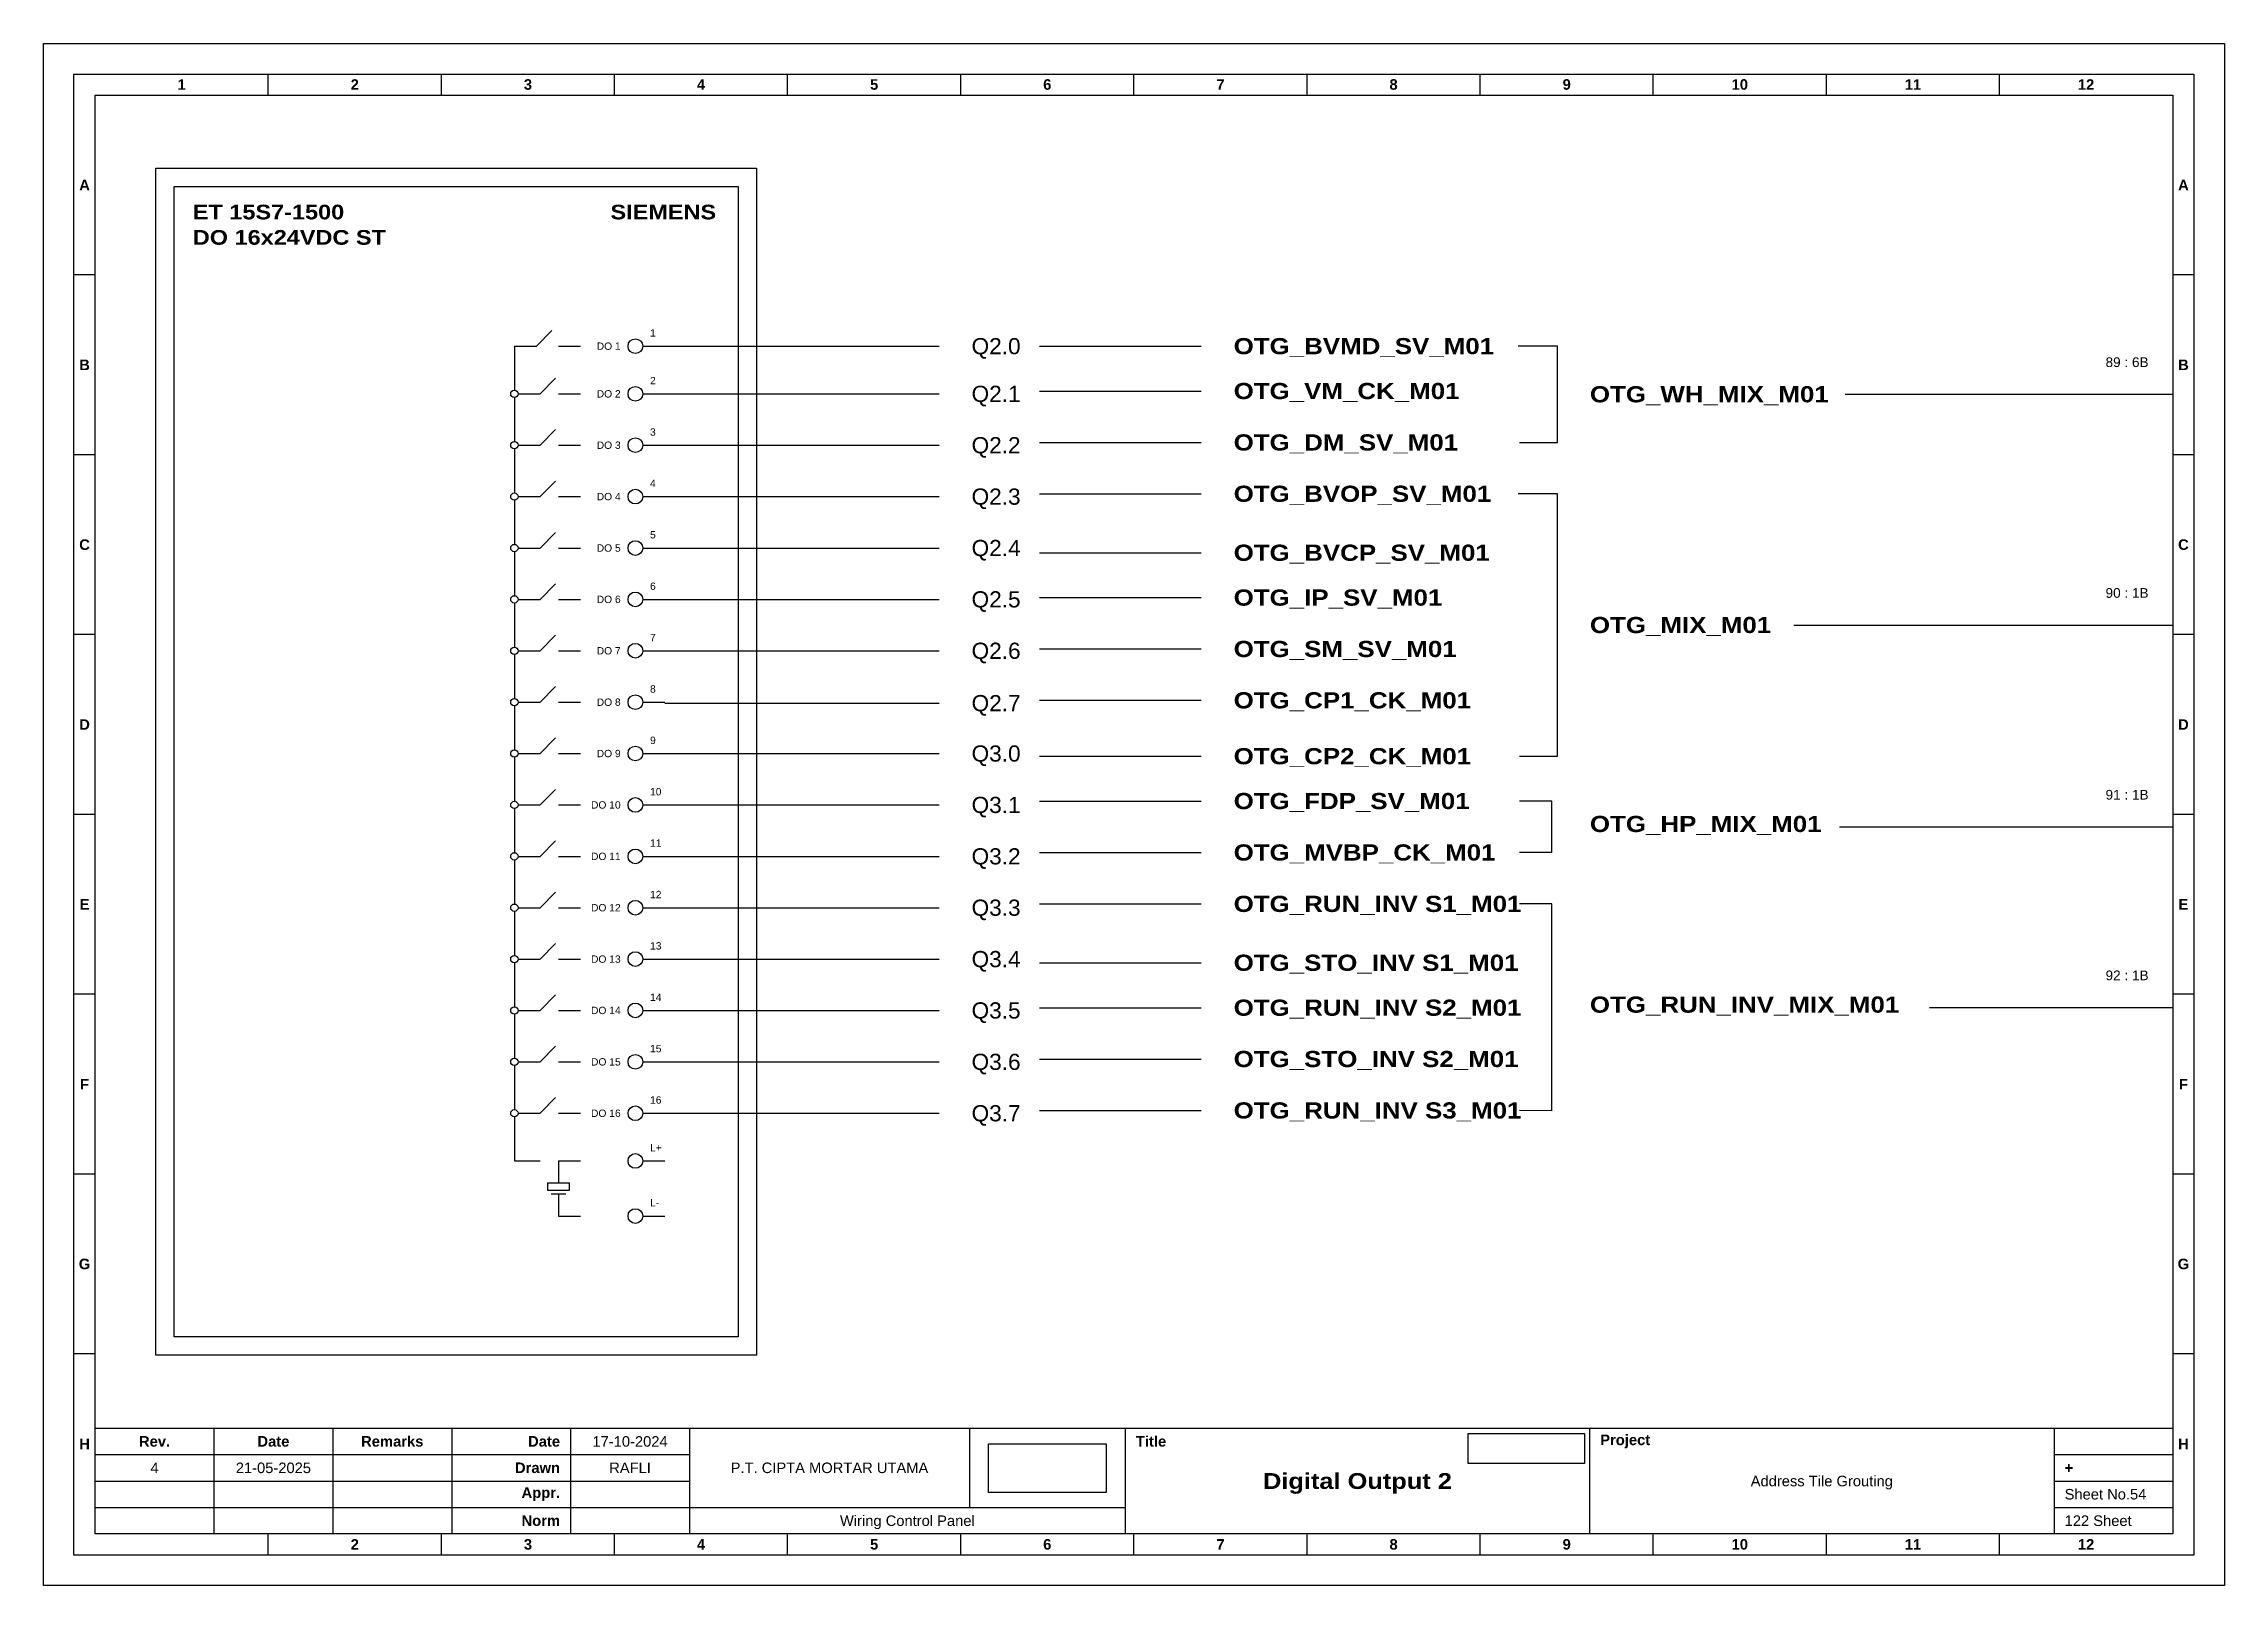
# Model space of a CAD drawing. Header units: centimetres. Extents: x 2030 to 3543, y 1923 to 3402.
# Drawn here: x 2030.3 to 2299.7, y 2160.3 to 2350.7 of the extents above; entities that cross this region are included whole.
import ezdxf
from ezdxf.enums import TextEntityAlignment as Align

# ---------------------------------------------------------------- set-up
doc = ezdxf.new("R2010")
doc.units = ezdxf.units.CM
doc.header["$MEASUREMENT"] = 0
doc.styles.add('Bold', font='ariblk.ttf', dxfattribs={"height": 25.4})
doc.styles.get("Standard").update_dxf_attribs({"font": 'arial.ttf'})
picture_1 = doc.add_image_def('image1.png', size_in_pixel=(2048, 847))
picture_2 = doc.add_image_def('image2.png', size_in_pixel=(2092, 542))

msp = doc.modelspace()

# ---------------------------------------------------------------- texts
at = {"ltscale": 500, "style": 'Bold'}
for s, p in [('ET 15S7-1500', (2048.74, 2330.82)), ('DO 16x24VDC ST', (2048.74, 2327.69))]:
    msp.add_text(s, height=1.8132, dxfattribs=at).set_placement(p, align=Align.TOP_LEFT)
msp.add_text('SIEMENS', height=1.813, dxfattribs=at).set_placement((2113.37, 2330.82), align=Align.TOP_RIGHT)
at = {"ltscale": 500}
for s, p in [('DO 1', (2101.58, 2313.35)), ('DO 2', (2101.58, 2307.46)), ('DO 3', (2101.58, 2301.12)), ('DO 4', (2101.58, 2294.77)), ('DO 5', (2101.58, 2288.42)), ('DO 6', (2101.58, 2282.08)), ('DO 7', (2101.58, 2275.73)), ('DO 8', (2101.58, 2269.38)), ('DO 9', (2101.58, 2263.04)), ('DO 10', (2101.58, 2256.69)), ('DO 11', (2101.58, 2250.34)), ('DO 12', (2101.58, 2244)), ('DO 13', (2101.58, 2237.65)), ('DO 14', (2101.58, 2231.31)), ('DO 15', (2101.58, 2224.96)), ('DO 16', (2101.58, 2218.61))]:
    msp.add_text(s, height=0.907, dxfattribs=at).set_placement(p, align=Align.MIDDLE_RIGHT)
for s, p in [('1', (2105.21, 2314.26)), ('2', (2105.21, 2308.37)), ('3', (2105.21, 2302.02)), ('4', (2105.21, 2295.68)), ('5', (2105.21, 2289.33)), ('6', (2105.21, 2282.98)), ('7', (2105.21, 2276.64)), ('8', (2105.21, 2270.29)), ('9', (2105.21, 2263.94)), ('10', (2105.21, 2257.6)), ('11', (2105.21, 2251.25)), ('12', (2105.21, 2244.9)), ('13', (2105.21, 2238.56)), ('14', (2105.21, 2232.21)), ('15', (2105.21, 2225.87)), ('16', (2105.21, 2219.52)), ('L+', (2105.21, 2213.63)), ('L-', (2105.21, 2206.83))]:
    msp.add_text(s, height=0.907, dxfattribs=at).set_placement(p, align=Align.BOTTOM_LEFT)
for s, p in [('Q2.0', (2144.92, 2313.35)), ('Q2.1', (2144.92, 2307.46)), ('Q2.2', (2144.92, 2301.12)), ('Q2.3', (2144.92, 2294.77)), ('Q2.4', (2144.92, 2288.42)), ('Q2.5', (2144.92, 2282.08)), ('Q2.6', (2144.92, 2275.73)), ('Q2.7', (2144.92, 2269.26)), ('Q3.0', (2144.92, 2263.04)), ('Q3.1', (2144.92, 2256.69)), ('Q3.2', (2144.92, 2250.34)), ('Q3.3', (2144.92, 2244)), ('Q3.4', (2144.92, 2237.65)), ('Q3.5', (2144.92, 2231.31)), ('Q3.6', (2144.92, 2224.96)), ('Q3.7', (2144.92, 2218.61))]:
    msp.add_text(s, height=2, dxfattribs=at).set_placement(p, align=Align.MIDDLE_LEFT)
at = {"ltscale": 500, "style": 'Bold'}
for s, p in [('OTG_BVMD_SV_M01', (2177.29, 2313.35)), ('OTG_VM_CK_M01', (2177.29, 2307.81)), ('OTG_WH_MIX_M01', (2221.29, 2307.41)), ('OTG_DM_SV_M01', (2177.29, 2301.46)), ('OTG_BVOP_SV_M01', (2177.29, 2295.12)), ('OTG_BVCP_SV_M01', (2177.29, 2287.84)), ('OTG_IP_SV_M01', (2177.29, 2282.3)), ('OTG_MIX_M01', (2221.29, 2278.91)), ('OTG_SM_SV_M01', (2177.29, 2275.95)), ('OTG_CP1_CK_M01', (2177.29, 2269.61)), ('OTG_CP2_CK_M01', (2177.29, 2262.71)), ('OTG_FDP_SV_M01', (2177.29, 2257.17)), ('OTG_HP_MIX_M01', (2221.29, 2254.34)), ('OTG_MVBP_CK_M01', (2177.29, 2250.82)), ('OTG_RUN_INV S1_M01', (2177.29, 2244.47)), ('OTG_STO_INV S1_M01', (2177.29, 2237.2)), ('OTG_RUN_INV_MIX_M01', (2221.29, 2232.03)), ('OTG_RUN_INV S2_M01', (2177.29, 2231.65)), ('OTG_STO_INV S2_M01', (2177.29, 2225.31)), ('OTG_RUN_INV S3_M01', (2177.29, 2218.96))]:
    msp.add_text(s, height=2, dxfattribs=at).set_placement(p, align=Align.MIDDLE_LEFT)
at = {"ltscale": 500}
for s, p in [('89 : 6B', (2290.29, 2310.41)), ('90 : 1B', (2290.29, 2281.91)), ('91 : 1B', (2290.29, 2256.99)), ('92 : 1B', (2290.29, 2234.68))]:
    msp.add_text(s, height=1.2, dxfattribs=at).set_placement(p, align=Align.BOTTOM_RIGHT)

# ---------------------------------------------------------------- blocks, each defined once
blk = doc.blocks.new('KOP MU PROJECT')
at = {"color": 6, "ltscale": 50}
for p, q in [((27.74, 184.05), (27.74, 186.66)), ((49.13, 184.05), (49.13, 186.66)), ((70.51, 184.05), (70.51, 186.66)), ((91.89, 184.05), (91.89, 186.66)), ((113.27, 184.05), (113.27, 186.66)), ((134.66, 184.05), (134.66, 186.66)), ((156.04, 184.05), (156.04, 186.66)), ((177.42, 184.05), (177.42, 186.66)), ((198.8, 184.05), (198.8, 186.66)), ((220.19, 184.05), (220.19, 186.66)), ((241.57, 184.05), (241.57, 186.66)), ((6.36, 161.84), (3.75, 161.84)), ((265.59, 161.84), (262.98, 161.84)), ((6.36, 139.63), (3.75, 139.63)), ((265.59, 139.63), (262.98, 139.63)), ((6.36, 117.42), (3.75, 117.42)), ((265.59, 117.42), (262.98, 117.42)), ((6.36, 95.22), (3.75, 95.22)), ((265.59, 95.22), (262.98, 95.22)), ((6.36, 73.01), (3.75, 73.01)), ((265.59, 73.01), (262.98, 73.01)), ((6.36, 50.8), (3.75, 50.8)), ((265.59, 50.8), (262.98, 50.8)), ((6.36, 28.59), (3.75, 28.59)), ((265.59, 28.59), (262.98, 28.59)), ((27.74, 3.75), (27.74, 6.36)), ((49.13, 3.75), (49.13, 6.36)), ((70.51, 3.75), (70.51, 6.36)), ((91.89, 3.75), (91.89, 6.36)), ((113.27, 3.75), (113.27, 6.36)), ((134.66, 3.75), (134.66, 6.36)), ((156.04, 3.75), (156.04, 6.36)), ((177.42, 3.75), (177.42, 6.36)), ((198.8, 3.75), (198.8, 6.36)), ((220.19, 3.75), (220.19, 6.36)), ((241.57, 3.75), (241.57, 6.36))]:
    blk.add_line(p, q, dxfattribs=at)
at = {"ltscale": 50}
for p, q in [((6.36, 19.41), (262.98, 19.41)), ((21.04, 19.41), (21.04, 6.36)), ((35.72, 19.41), (35.72, 6.36)), ((50.41, 19.41), (50.41, 6.36)), ((65.09, 19.41), (65.09, 6.36)), ((79.77, 19.41), (79.77, 6.36)), ((114.35, 19.41), (114.35, 9.62)), ((133.6, 19.41), (133.6, 6.36)), ((190.95, 19.41), (190.95, 6.36)), ((248.3, 19.41), (248.3, 6.36)), ((6.36, 16.15), (79.77, 16.15)), ((248.3, 16.15), (262.98, 16.15)), ((6.36, 12.89), (79.77, 12.89)), ((248.3, 12.89), (262.98, 12.89)), ((6.36, 9.62), (133.6, 9.62)), ((248.3, 9.62), (262.98, 9.62))]:
    blk.add_line(p, q, dxfattribs=at)
at = {"color": 1, "ltscale": 50}
blk.add_lwpolyline([(269.34, 0), (0, 0), (0, 190.41), (269.34, 190.41)], close=True, dxfattribs=at)
at = {"color": 6, "ltscale": 50}
for points in [[(265.59, 3.75), (3.75, 3.75), (3.75, 186.66), (265.59, 186.66)], [(262.98, 6.36), (6.36, 6.36), (6.36, 184.05), (262.98, 184.05)]]:
    blk.add_lwpolyline(points, close=True, dxfattribs=at)
at = {"ltscale": 50, "char_height": 1.305, "attachment_point": 4}
for s, width, heights, insert in [('\\pxqc;{\\fArial|b1|i0|c0|p34;1}', 21.3825, [2.51], (6.36, 185.36)), ('\\pxqc;{\\fArial|b1|i0|c0|p34;2}', 21.3825, [2.51], (27.74, 185.36)), ('\\pxqc;{\\fArial|b1|i0|c0|p34;3}', 21.3825, [2.51], (49.13, 185.36)), ('\\pxqc;{\\fArial|b1|i0|c0|p34;4}', 21.3825, [2.51], (70.51, 185.36)), ('\\pxqc;{\\fArial|b1|i0|c0|p34;5}', 21.3825, [2.51], (91.89, 185.36)), ('\\pxqc;{\\fArial|b1|i0|c0|p34;6}', 21.3825, [2.51], (113.27, 185.36)), ('\\pxqc;{\\fArial|b1|i0|c0|p34;7}', 21.3825, [2.51], (134.66, 185.36)), ('\\pxqc;{\\fArial|b1|i0|c0|p34;8}', 21.3825, [2.51], (156.04, 185.36)), ('\\pxqc;{\\fArial|b1|i0|c0|p34;9}', 21.3825, [2.51], (177.42, 185.36)), ('\\pxqc;{\\fArial|b1|i0|c0|p34;10}', 21.3825, [2.51], (198.8, 185.36)), ('\\pxqc;{\\fArial|b1|i0|c0|p34;11}', 21.3825, [2.51], (220.19, 185.36)), ('\\pxqc;{\\fArial|b1|i0|c0|p34;12}', 21.3825, [2.51], (241.57, 185.36)), ('\\pxqc;{\\fArial|b1|i0|c0|p34;A}', 2.61, [2.51], (3.75, 172.95)), ('\\pxqc;{\\fArial|b1|i0|c0|p34;A}', 2.61, [2.51], (262.98, 172.95)), ('\\pxqc;{\\fArial|b1|i0|c0|p34;B}', 2.61, [2.51], (3.75, 150.74)), ('\\pxqc;{\\fArial|b1|i0|c0|p34;B}', 2.61, [2.51], (262.98, 150.74)), ('\\pxqc;{\\fArial|b1|i0|c0|p34;C}', 2.61, [2.51], (3.75, 128.53)), ('\\pxqc;{\\fArial|b1|i0|c0|p34;C}', 2.61, [2.51], (262.98, 128.53)), ('\\pxqc;{\\fArial|b1|i0|c0|p34;D}', 2.61, [2.51], (3.75, 106.32)), ('\\pxqc;{\\fArial|b1|i0|c0|p34;D}', 2.61, [2.51], (262.98, 106.32)), ('\\pxqc;{\\fArial|b1|i0|c0|p34;E}', 2.61, [2.51], (3.75, 84.11)), ('\\pxqc;{\\fArial|b1|i0|c0|p34;E}', 2.61, [2.51], (262.98, 84.11)), ('\\pxqc;{\\fArial|b1|i0|c0|p34;F}', 2.61, [2.51], (3.75, 61.9)), ('\\pxqc;{\\fArial|b1|i0|c0|p34;F}', 2.61, [2.51], (262.98, 61.9)), ('\\pxqc;{\\fArial|b1|i0|c0|p34;G}', 2.61, [2.51], (3.75, 39.69)), ('\\pxqc;{\\fArial|b1|i0|c0|p34;G}', 2.61, [2.51], (262.98, 39.69)), ('\\pxqc;{\\fArial|b1|i0|c0|p34;H}', 2.61, [2.51], (3.75, 17.47)), ('\\pxqc;{\\fArial|b1|i0|c0|p34;Rev.}', 14.6811, [2.88], (6.36, 17.78)), ('\\pxqc;{\\fArial|b1|i0|c0|p34;Date}', 14.6811, [2.88], (21.04, 17.78)), ('\\pxqc;{\\fArial|b1|i0|c0|p34;Remarks}', 14.6811, [2.88], (35.72, 17.78)), ('\\pxqr;{\\fArial|b1|i0|c0|p34;Date}', 13.3761, [2.88], (50.41, 17.78)), ('\\pxql;{\\fArial|b1|i0|c0|p34;Title}', 50.2419, [2.88], (134.9, 17.78)), ('\\pxql;{\\fArial|b1|i0|c0|p34;Project}', 50.2419, [2.88], (192.25, 17.78)), ('\\pxqc;{\\fArial|b1|i0|c0|p34;H}', 2.61, [2.51], (262.98, 17.47)), ('\\pxqr;{\\fArial|b1|i0|c0|p34;Drawn}', 13.3761, [2.88], (50.41, 14.52)), ('\\pxql;{\\fArial|b1|i0|c0|p34;+}', 14.6811, [2.88], (249.61, 14.52)), ('\\pxqr;{\\fArial|b1|i0|c0|p34;Appr.}', 13.3761, [2.88], (50.41, 11.26)), ('\\pxqr;{\\fArial|b1|i0|c0|p34;Norm}', 13.3761, [2.88], (50.41, 7.99)), ('\\pxqc;{\\fArial|b1|i0|c0|p34;2}', 21.3825, [2.51], (27.74, 5.06)), ('\\pxqc;{\\fArial|b1|i0|c0|p34;3}', 21.3825, [2.51], (49.13, 5.06)), ('\\pxqc;{\\fArial|b1|i0|c0|p34;4}', 21.3825, [2.51], (70.51, 5.06)), ('\\pxqc;{\\fArial|b1|i0|c0|p34;5}', 21.3825, [2.51], (91.89, 5.06)), ('\\pxqc;{\\fArial|b1|i0|c0|p34;6}', 21.3825, [2.51], (113.27, 5.06)), ('\\pxqc;{\\fArial|b1|i0|c0|p34;7}', 21.3825, [2.51], (134.66, 5.06)), ('\\pxqc;{\\fArial|b1|i0|c0|p34;8}', 21.3825, [2.51], (156.04, 5.06)), ('\\pxqc;{\\fArial|b1|i0|c0|p34;9}', 21.3825, [2.51], (177.42, 5.06)), ('\\pxqc;{\\fArial|b1|i0|c0|p34;10}', 21.3825, [2.51], (198.8, 5.06)), ('\\pxqc;{\\fArial|b1|i0|c0|p34;11}', 21.3825, [2.51], (220.19, 5.06)), ('\\pxqc;{\\fArial|b1|i0|c0|p34;12}', 21.3825, [2.51], (241.57, 5.06))]:
    blk.add_mtext_dynamic_manual_height_columns(s, width=width, gutter_width=0.0326, heights=heights, dxfattribs=dict(at, insert=insert))
at = {"ltscale": 50}
for tag, p in [('DATECREATED', (72.43, 17.78)), ('REV', (13.7, 14.52)), ('REVDATE', (28.38, 14.52)), ('REMARKS', (43.06, 14.52)), ('DRAWN', (72.43, 14.52)), ('COMPANY', (97.06, 14.52)), ('PROJECT', (219.62, 12.89)), ('APPR', (72.43, 11.26)), ('NORM', (72.43, 7.99)), ('DRAWINGCATEGORY', (106.68, 7.99)), ('DESCRIPTION', (162.27, 10.03))]:
    blk.add_attdef(tag, text='', height=1.3, dxfattribs=at).set_placement(p, align=Align.MIDDLE_CENTER)
at = {"ltscale": 50, "style": 'Bold'}
blk.add_attdef('TITLE', text='', height=1.96, dxfattribs=at).set_placement((162.27, 12.89), align=Align.MIDDLE_CENTER)
at = {"ltscale": 50}
for tag, p in [('SHEETNUMBER', (249.61, 11.26)), ('TOTALSHEET', (249.61, 7.99))]:
    blk.add_attdef(tag, text='', height=1.3, dxfattribs=at).set_placement(p, align=Align.MIDDLE_LEFT)
image = blk.add_image(picture_1, insert=(116.72, 11.48), size_in_units=(14.5, 6), dxfattribs=at)
image.dxf.flags = 15
image = blk.add_image(picture_2, insert=(175.94, 15.04), size_in_units=(14.36, 3.72), dxfattribs=at)
image.dxf.flags = 15

# ---------------------------------------------------------------- linework, layer by layer
at = {"ltscale": 50}
for p, q in [((2091.17, 2313.35), (2093.09, 2315.28)), ((2088.45, 2313.35), (2091.17, 2313.35)), ((2088.45, 2313.35), (2088.45, 2307.91)), ((2093.89, 2313.35), (2096.61, 2313.35)), ((2091.62, 2307.46), (2093.55, 2309.38)), ((2088.45, 2307.01), (2088.45, 2301.57)), ((2088.9, 2307.46), (2091.62, 2307.46)), ((2093.89, 2307.46), (2096.61, 2307.46)), ((2091.62, 2301.12), (2093.55, 2303.04)), ((2088.45, 2300.66), (2088.45, 2295.22)), ((2088.9, 2301.12), (2091.62, 2301.12)), ((2093.89, 2301.12), (2096.61, 2301.12)), ((2091.62, 2294.77), (2093.55, 2296.69)), ((2088.45, 2294.32), (2088.45, 2288.88)), ((2088.9, 2294.77), (2091.62, 2294.77)), ((2093.89, 2294.77), (2096.61, 2294.77)), ((2091.62, 2288.42), (2093.55, 2290.35)), ((2088.45, 2287.97), (2088.45, 2282.53)), ((2088.9, 2288.42), (2091.62, 2288.42)), ((2093.89, 2288.42), (2096.61, 2288.42)), ((2088.45, 2281.62), (2088.45, 2276.18)), ((2088.9, 2282.08), (2091.62, 2282.08)), ((2091.62, 2282.08), (2093.55, 2284)), ((2093.89, 2282.08), (2096.61, 2282.08)), ((2091.62, 2275.73), (2093.55, 2277.65)), ((2088.45, 2275.28), (2088.45, 2269.84)), ((2088.9, 2275.73), (2091.62, 2275.73)), ((2093.89, 2275.73), (2096.61, 2275.73)), ((2091.62, 2269.38), (2093.55, 2271.31)), ((2088.45, 2268.93), (2088.45, 2263.49)), ((2088.9, 2269.38), (2091.62, 2269.38)), ((2093.89, 2269.38), (2096.61, 2269.38)), ((2088.45, 2262.58), (2088.45, 2257.14)), ((2088.9, 2263.04), (2091.62, 2263.04)), ((2091.62, 2263.04), (2093.55, 2264.96)), ((2093.89, 2263.04), (2096.61, 2263.04)), ((2091.62, 2256.69), (2093.55, 2258.61)), ((2088.45, 2256.24), (2088.45, 2250.8)), ((2088.9, 2256.69), (2091.62, 2256.69)), ((2093.89, 2256.69), (2096.61, 2256.69)), ((2091.62, 2250.34), (2093.55, 2252.27)), ((2088.45, 2249.89), (2088.45, 2244.45)), ((2088.9, 2250.34), (2091.62, 2250.34)), ((2093.89, 2250.34), (2096.61, 2250.34)), ((2088.9, 2244), (2091.62, 2244)), ((2091.62, 2244), (2093.55, 2245.92)), ((2093.89, 2244), (2096.61, 2244)), ((2088.45, 2243.54), (2088.45, 2238.11)), ((2091.62, 2237.65), (2093.55, 2239.58)), ((2088.45, 2237.2), (2088.45, 2231.76)), ((2088.9, 2237.65), (2091.62, 2237.65)), ((2093.89, 2237.65), (2096.61, 2237.65)), ((2091.62, 2231.31), (2093.55, 2233.23)), ((2088.45, 2230.85), (2088.45, 2225.41)), ((2088.9, 2231.31), (2091.62, 2231.31)), ((2093.89, 2231.31), (2096.61, 2231.31)), ((2088.9, 2224.96), (2091.62, 2224.96)), ((2091.62, 2224.96), (2093.55, 2226.88)), ((2093.89, 2224.96), (2096.61, 2224.96)), ((2088.45, 2224.51), (2088.45, 2219.07)), ((2091.62, 2218.61), (2093.55, 2220.54)), ((2088.45, 2218.16), (2088.45, 2212.72)), ((2088.9, 2218.61), (2091.62, 2218.61)), ((2093.89, 2218.61), (2096.61, 2218.61)), ((2088.45, 2212.72), (2091.62, 2212.72)), ((2093.89, 2212.72), (2096.61, 2212.72)), ((2093.89, 2212.72), (2093.89, 2210)), ((2092.53, 2210), (2095.25, 2210)), ((2092.53, 2210), (2092.53, 2209.1)), ((2092.53, 2209.1), (2095.25, 2209.1)), ((2092.98, 2208.64), (2094.8, 2208.64)), ((2093.89, 2208.64), (2093.89, 2205.92)), ((2095.25, 2209.1), (2095.25, 2210)), ((2093.89, 2205.92), (2096.61, 2205.92))]:
    msp.add_line(p, q, dxfattribs=at)
at = {"color": 6, "ltscale": 50}
for p, q in [((2104.3, 2313.35), (2107.02, 2313.35)), ((2104.3, 2307.46), (2107.02, 2307.46)), ((2104.3, 2301.12), (2107.02, 2301.12)), ((2104.3, 2294.77), (2107.02, 2294.77)), ((2104.3, 2288.42), (2107.02, 2288.42)), ((2104.3, 2282.08), (2107.02, 2282.08)), ((2104.3, 2275.73), (2107.02, 2275.73)), ((2104.3, 2269.38), (2107.02, 2269.38)), ((2104.3, 2263.04), (2107.02, 2263.04)), ((2104.3, 2256.69), (2107.02, 2256.69)), ((2104.3, 2250.34), (2107.02, 2250.34)), ((2104.3, 2244), (2107.02, 2244)), ((2104.3, 2237.65), (2107.02, 2237.65)), ((2104.3, 2231.31), (2107.02, 2231.31)), ((2104.3, 2224.96), (2107.02, 2224.96)), ((2104.3, 2218.61), (2107.02, 2218.61)), ((2104.3, 2212.72), (2107.02, 2212.72)), ((2104.3, 2205.92), (2107.02, 2205.92))]:
    msp.add_line(p, q, dxfattribs=at)
at = {"color": 146, "ltscale": 50, "true_color": 0x105689}
for p, q in [((2107.02, 2313.35), (2140.92, 2313.35)), ((2153.29, 2313.35), (2173.29, 2313.35)), ((2217.29, 2313.35), (2212.42, 2313.35)), ((2217.29, 2301.46), (2217.29, 2313.35)), ((2107.02, 2307.46), (2140.92, 2307.46)), ((2153.29, 2307.81), (2173.29, 2307.81)), ((2252.83, 2307.41), (2293.29, 2307.41)), ((2107.02, 2301.12), (2140.92, 2301.12)), ((2153.29, 2301.46), (2173.29, 2301.46)), ((2212.59, 2301.46), (2217.29, 2301.46)), ((2153.29, 2295.12), (2173.29, 2295.12)), ((2217.29, 2295.12), (2212.42, 2295.12)), ((2217.29, 2262.71), (2217.29, 2295.12)), ((2107.02, 2294.77), (2140.92, 2294.77)), ((2107.02, 2288.42), (2140.92, 2288.42)), ((2153.29, 2287.84), (2173.29, 2287.84)), ((2107.02, 2282.08), (2140.92, 2282.08)), ((2153.29, 2282.3), (2173.29, 2282.3)), ((2246.47, 2278.91), (2293.29, 2278.91)), ((2107.02, 2275.73), (2140.92, 2275.73)), ((2153.29, 2275.95), (2173.29, 2275.95)), ((2107.02, 2269.26), (2140.92, 2269.26)), ((2153.29, 2269.61), (2173.29, 2269.61)), ((2107.02, 2263.04), (2140.92, 2263.04)), ((2153.29, 2262.71), (2173.29, 2262.71)), ((2212.59, 2262.71), (2217.29, 2262.71)), ((2153.29, 2257.17), (2173.29, 2257.17)), ((2216.59, 2257.17), (2212.59, 2257.17)), ((2216.59, 2250.82), (2216.59, 2257.17)), ((2107.02, 2256.69), (2140.92, 2256.69)), ((2252.12, 2253.99), (2293.29, 2253.99)), ((2107.02, 2250.34), (2140.92, 2250.34)), ((2153.29, 2250.82), (2173.29, 2250.82)), ((2216.59, 2250.82), (2212.59, 2250.82)), ((2107.02, 2244), (2140.92, 2244)), ((2153.29, 2244.47), (2173.29, 2244.47)), ((2216.59, 2244.47), (2212.59, 2244.47)), ((2216.59, 2218.89), (2216.59, 2244.47)), ((2107.02, 2237.65), (2140.92, 2237.65)), ((2153.29, 2237.2), (2173.29, 2237.2)), ((2107.02, 2231.31), (2140.92, 2231.31)), ((2153.29, 2231.65), (2173.29, 2231.65)), ((2263.23, 2231.68), (2293.29, 2231.68)), ((2107.02, 2224.96), (2140.92, 2224.96)), ((2153.29, 2225.31), (2173.29, 2225.31)), ((2107.02, 2218.61), (2140.92, 2218.61)), ((2153.29, 2218.96), (2173.29, 2218.96)), ((2216.59, 2218.89), (2212.59, 2218.96))]:
    msp.add_line(p, q, dxfattribs=at)
at = {"ltscale": 50}
msp.add_lwpolyline([(2044.17, 2335.35), (2118.36, 2335.35), (2118.36, 2188.72), (2044.17, 2188.72)], close=True, dxfattribs=at)
at = {"color": 6, "ltscale": 50}
msp.add_lwpolyline([(2046.44, 2333.08), (2116.09, 2333.08), (2116.09, 2190.98), (2046.44, 2190.98)], close=True, dxfattribs=at)
at = {"color": 6, "ltscale": 500}
for centre in [(2103.4, 2313.35), (2103.4, 2307.46), (2103.4, 2301.12), (2103.4, 2294.77), (2103.4, 2288.42), (2103.4, 2282.08), (2103.4, 2275.73), (2103.4, 2269.38), (2103.4, 2263.04), (2103.4, 2256.69), (2103.4, 2250.34), (2103.4, 2244), (2103.4, 2237.65), (2103.4, 2231.31), (2103.4, 2224.96), (2103.4, 2218.61), (2103.4, 2212.72), (2103.4, 2205.92)]:
    msp.add_circle(centre, 0.907, dxfattribs=at)
at = {"ltscale": 500}
for centre in [(2088.45, 2307.46), (2088.45, 2301.12), (2088.45, 2294.77), (2088.45, 2288.42), (2088.45, 2282.08), (2088.45, 2275.73), (2088.45, 2269.38), (2088.45, 2263.04), (2088.45, 2256.69), (2088.45, 2250.34), (2088.45, 2244), (2088.45, 2237.65), (2088.45, 2231.31), (2088.45, 2224.96), (2088.45, 2218.61)]:
    msp.add_circle(centre, 0.453, dxfattribs=at)

# ---------------------------------------------------------------- block references
msp.add_blockref('KOP MU PROJECT', (2030.31, 2160.3)).add_auto_attribs({'TITLE': 'Digital Output 2', 'PROJECT': 'Address Tile Grouting', 'COMPANY': 'P.T. CIPTA MORTAR UTAMA', 'DRAWINGCATEGORY': 'Wiring Control Panel', 'DRAWN': 'RAFLI', 'DATECREATED': '17-10-2024', 'REVDATE': '21-05-2025', 'REV': '4', 'SHEETNUMBER': 'Sheet No.54', 'TOTALSHEET': '122 Sheet'})

msp.set_redraw_order([(e.dxf.handle, doc.entitydb.next_handle()) for e in msp.query("TEXT MTEXT ATTDEF DIMENSION ARC_DIMENSION")])  # texts and dimensions are drawn at this point

doc.saveas('drawing.dxf')
